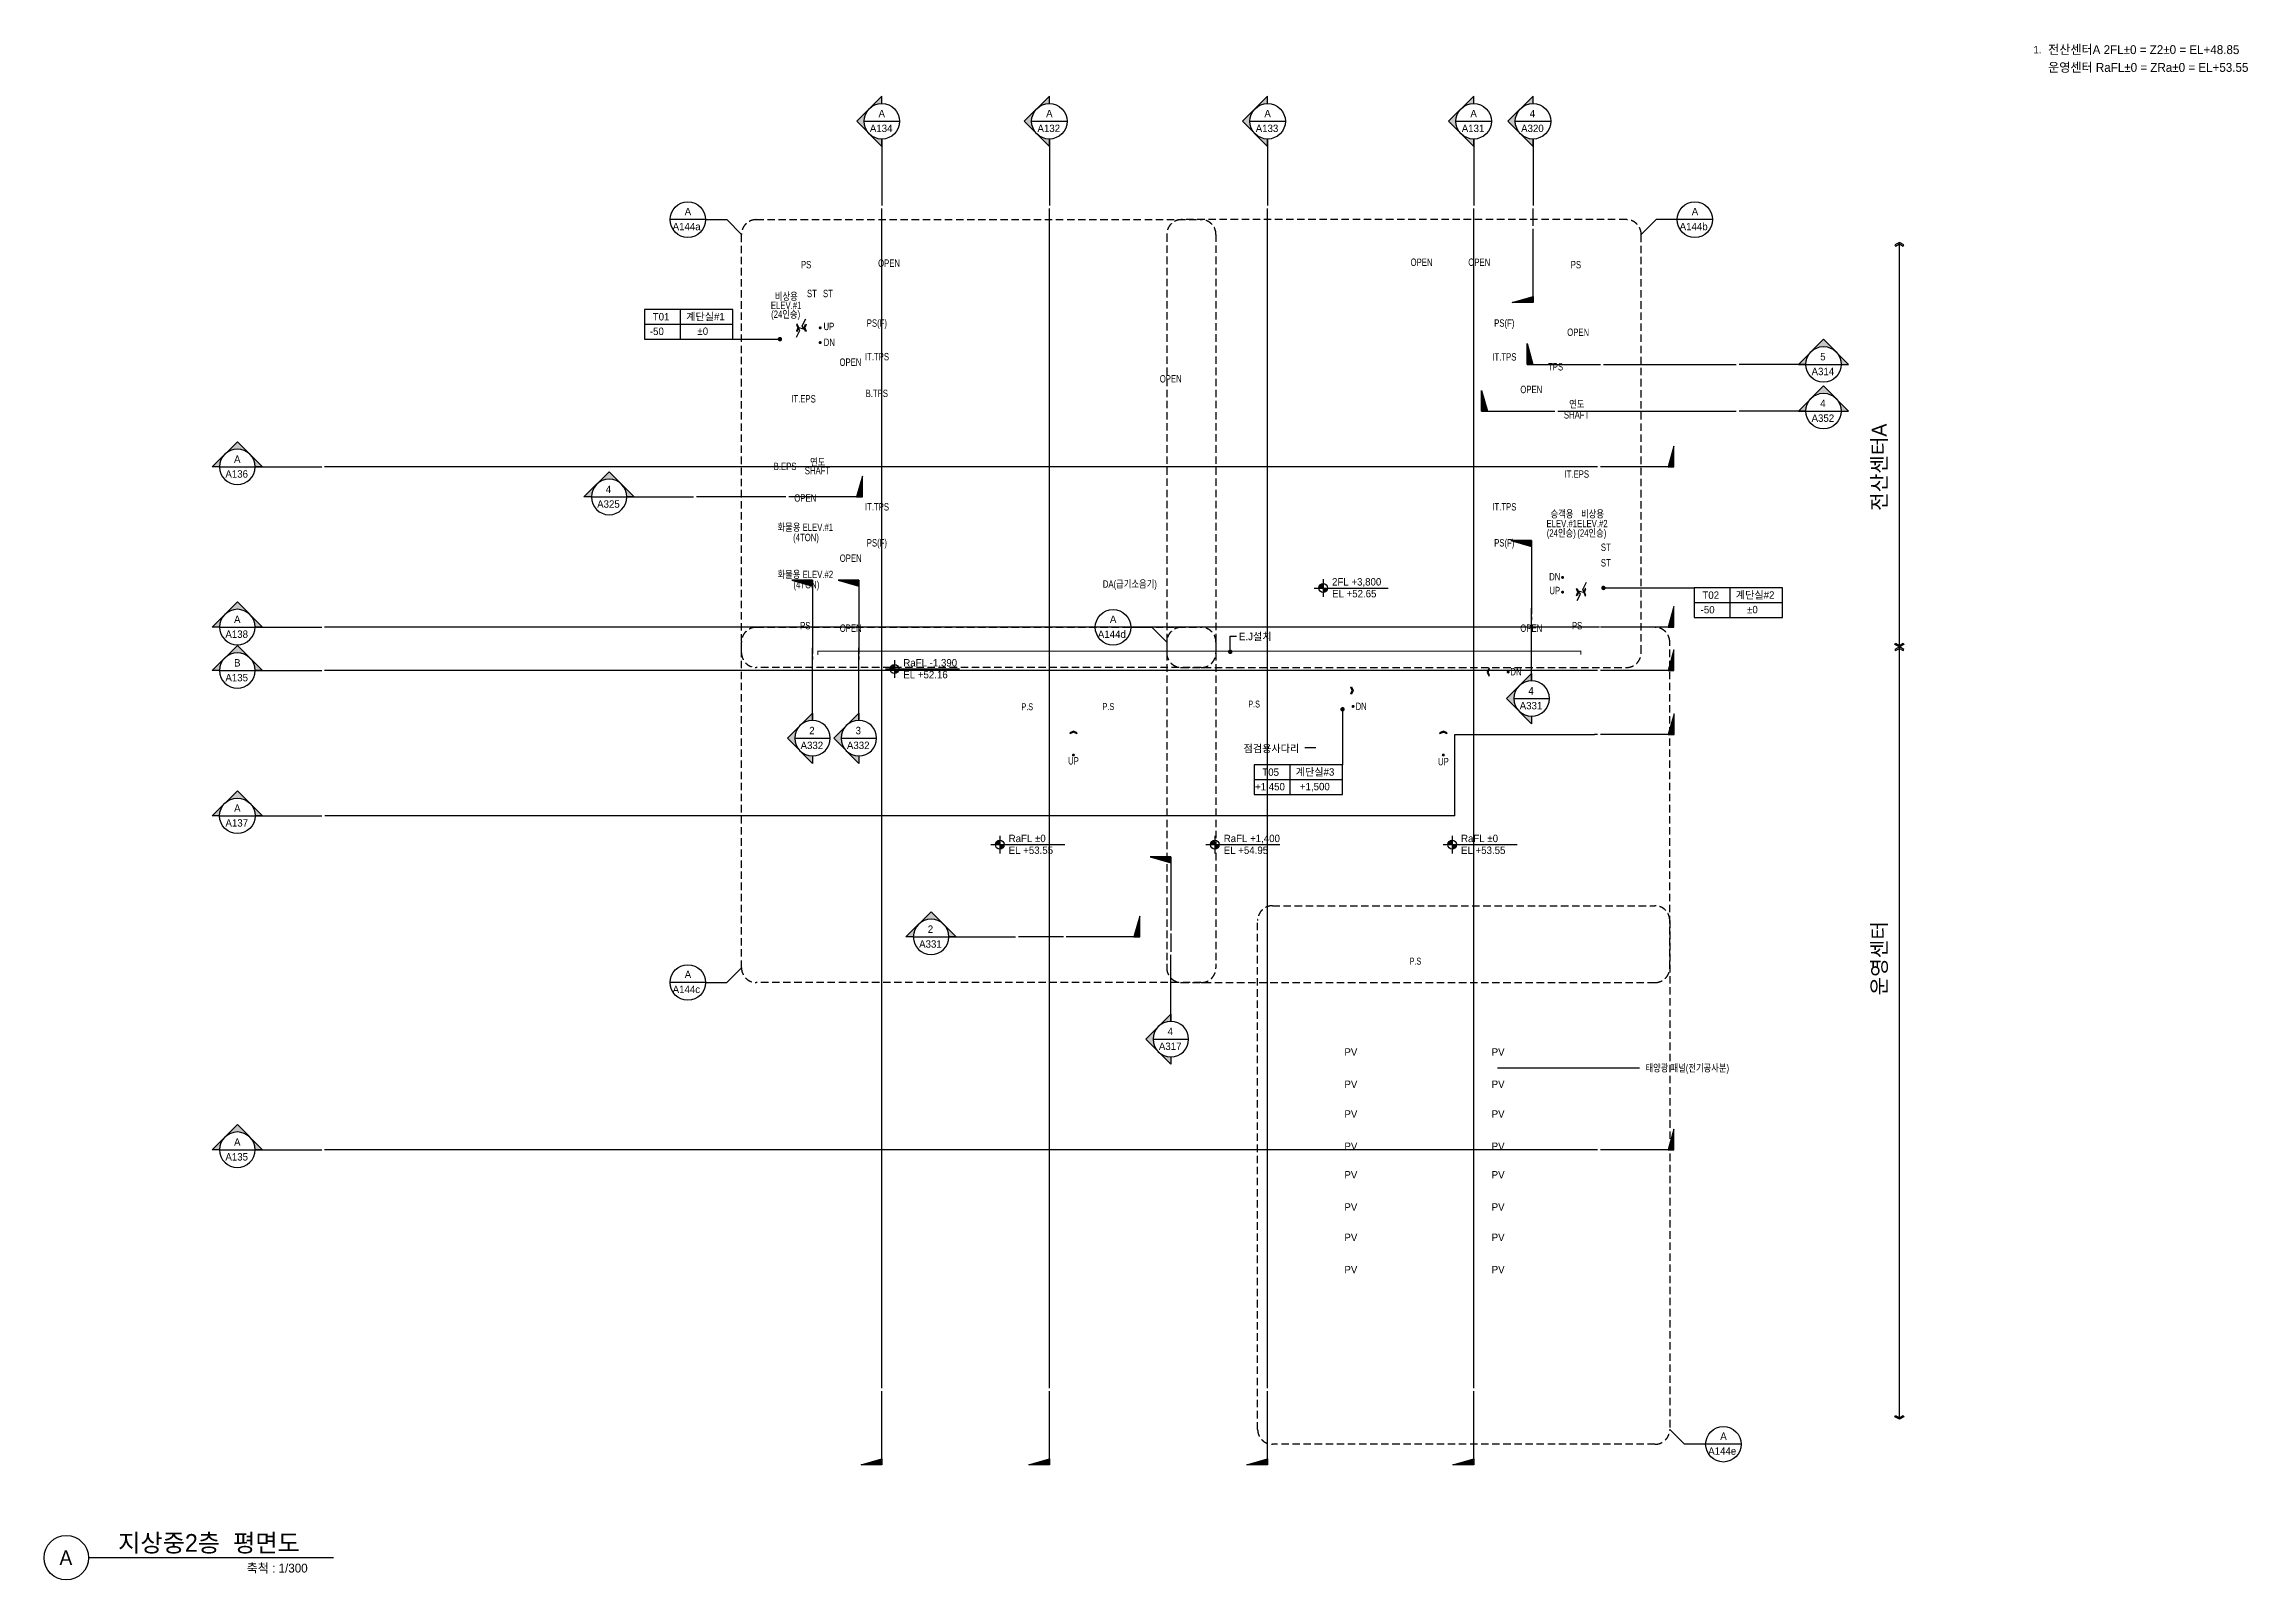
# Model space of a CAD drawing. Header units: millimetres. Extents: x 18458 to 242505, y -521583 to 1237915.
# Drawn here: x 18458 to 241865, y 13017 to 168715 of the extents above; entities that cross this region are included whole.
import ezdxf

# ---------------------------------------------------------------- set-up
doc = ezdxf.new("R2010")
doc.units = ezdxf.units.MM
doc.header["$LTSCALE"] = 300
doc.header["$MEASUREMENT"] = 0
doc.linetypes.add('HID', pattern=[2.3, 1.5, -0.8])
doc.linetypes.add('HIDDEN', pattern=[0.375, 0.25, -0.125])
for name, color, linetype in [('$0$A-TEXT-NOTE', 7, 'Continuous'), ('A-DIM', 7, 'Continuous'), ('A-ELE-5', 5, 'Continuous'), ('A-ELE-9', 9, 'Continuous'), ('A-SYM', 7, 'Continuous'), ('A-SYM-1', 7, 'Continuous'), ('A-SYM-BUB', 3, 'Continuous'), ('A-SYM-LEAD', 4, 'Continuous'), ('A-SYM-LEVEL', 7, 'Continuous'), ('A-TEXT-NAME', 7, 'Continuous'), ('EJ', 251, 'Continuous'), ('S-TEXT-NOTE', 7, 'Continuous'), ('계단-라인', 7, 'Continuous'), ('실명', 7, 'Continuous'), ('실명-LEAD', 7, 'Continuous'), ('절단선', 7, 'Continuous')]:
    doc.layers.add(name, color=color, linetype=linetype)
doc.styles.add('$0$Gtx', font='Dotum.ttf')
doc.styles.add('Gtx', font='Dotum.ttf')

msp = doc.modelspace()

# ---------------------------------------------------------------- texts
at = {"layer": '$0$A-TEXT-NOTE', "style": '$0$Gtx'}
msp.add_text('1.', height=750, dxfattribs=at).set_placement((220120.8, 167766.8))
at = {"layer": 'A-SYM', "color": 2, "style": 'Gtx'}
msp.add_text('지상중2층  평면도', height=1800, dxfattribs=at).set_placement((25957.8, 15866.8))
at = {"layer": 'A-SYM', "color": 3, "style": 'Gtx'}
msp.add_text('A', height=1500, dxfattribs=at).set_placement((20012.7, 14517.9))
at = {"layer": 'A-SYM', "style": 'Gtx'}
msp.add_text('축척 : 1/300', height=900, dxfattribs=at).set_placement((38992.4, 13766.8))
at = {"layer": 'A-SYM-1', "color": 3, "style": 'Gtx'}
for s, p in [('4', (169064.7, 161297.9)), ('A320', (168188.1, 159794.8)), ('A', (83399.3, 151363.3)), ('A', (185484.4, 151363.3)), ('A144a', (82176.7, 149843.4)), ('A144b', (184261.8, 149843.4)), ('5', (198508.5, 136653.3)), ('A314', (197631.9, 135150.2)), ('4', (198508.5, 131920.9)), ('A352', (197631.9, 130417.8)), ('4', (75401.2, 123212.6, 0)), ('A325', (74524.5, 121709.5, 0)), ('A', (126505.3, 110035.1)), ('A144d', (125282.7, 108515.2)), ('4', (168922.2, 102775.1)), ('A331', (168045.5, 101272)), ('2', (96022.2, 98750.3)), ('3', (100720.7, 98750.3)), ('A332', (95145.5, 97247.2)), ('A332', (99844.1, 97247.2)), ('2', (108040.6, 78612.6)), ('A331', (107164, 77109.5)), ('A', (83399.3, 74026.8)), ('A144c', (82176.7, 72506.8)), ('A317', (131469, 66742)), ('4', (132345.6, 68245.1)), ('A', (188378, 27218.7)), ('A144e', (187155.4, 25698.8))]:
    msp.add_text(s, height=750, dxfattribs=at).set_placement(p)
at = {"layer": 'A-SYM-LEVEL', "style": 'Gtx'}
for s, p in [('2FL +3,800', (149022, 113826.1)), ('EL +52.65', (149022, 112626.1)), ('E.J설치', (139587.4, 108281.1)), ('RaFL -1,390', (105560.1, 105618)), ('EL +52.16', (105560.1, 104418)), ('점검용사다리', (140053.1, 96920.5)), ('RaFL %%P0', (116239.5, 87813.1)), ('EL +53.55', (116239.5, 86613.1)), ('RaFL +1,400', (138040.5, 87813.1)), ('EL +54.95', (138040.5, 86613.1)), ('RaFL %%P0', (162095.8, 87813.1)), ('EL +53.55', (162095.8, 86613.1)), ('PV', (150277, 66162.3)), ('PV', (165202.9, 66162.3)), ('PV', (150277, 62894.3)), ('PV', (165202.9, 62894.3)), ('PV', (150277, 59877.8)), ('PV', (165202.9, 59877.8)), ('PV', (150277, 56609.8)), ('PV', (165202.9, 56609.8)), ('PV', (150277, 53712.3)), ('PV', (165202.9, 53712.3)), ('PV', (150277, 50444.3)), ('PV', (165202.9, 50444.3)), ('PV', (150277, 47369.7)), ('PV', (165202.9, 47369.7)), ('PV', (150277, 44101.7)), ('PV', (165202.9, 44101.7))]:
    msp.add_text(s, height=750, dxfattribs=at).set_placement(p)
at = {"layer": 'A-SYM-LEVEL', "style": 'Gtx', "width": 0.8}
for p in [(117533.3, 101186.3), (125758.3, 101211.3), (140533.3, 101461.3), (156883.3, 75394.3, 0)]:
    msp.add_text('P.S', height=700, dxfattribs=at).set_placement(p)
at = {"layer": 'A-TEXT-NAME', "linetype": 'Continuous', "style": 'Gtx', "width": 0.8}
for s, p in [('PS', (95183.9, 145980)), ('OPEN', (103003.5, 146131)), ('OPEN', (156980.8, 146227.5)), ('OPEN', (162832.5, 146227.5)), ('PS', (173219.5, 145980)), ('PS(F)', (101857, 140056)), ('PS(F)', (165457, 140056)), ('OPEN', (172857.5, 139127.5)), ('OPEN', (99090.8, 136094.5)), ('IT.TPS', (101669.7, 136657.1)), ('IT.TPS', (165269.7, 136630)), ('TPS', (170919.9, 135628.1)), ('OPEN', (131557.8, 134408.3)), ('OPEN', (168107.5, 133327.5)), ('IT.EPS', (94200.6, 132380)), ('B.TPS', (101736.9, 132932.1)), ('B.EPS', (92417.8, 125530)), ('IT.EPS', (172585.9, 124750.3)), ('OPEN', (94512.8, 122321.3)), ('IT.TPS', (101669.7, 121432.1)), ('IT.TPS', (165269.7, 121432.1)), ('PS(F)', (101857, 117781)), ('PS(F)', (165457, 117781)), ('OPEN', (99112.8, 116221.3)), ('PS', (95099.9, 109379.6)), ('OPEN', (99114.7, 109127.5)), ('OPEN', (168107.5, 109127.5)), ('PS', (173339.2, 109379.6)), ('DN', (167096.9, 104713.4, 0)), ('UP', (122259.3, 95678.4)), ('UP', (159759.3, 95600.4))]:
    msp.add_text(s, height=750, dxfattribs=at).set_placement(p)
at = {"layer": 'A-TEXT-NAME', "style": 'Gtx', "width": 0.8}
for s, p in [('비상용', (92542.9, 142766.1)), ('ST', (95794.3, 143055)), ('ST', (97419.3, 143055)), ('ELEV.#1', (92133, 141857.5)), ('(24인승)', (92161.1, 140954.6)), ('UP', (97471.5, 139716.9)), ('DN', (97492.2, 138109.5)), ('연도', (173057.6, 131844.4)), ('SHAFT', (172522.8, 130755.1)), ('SHAFT', (95572.5, 125100.5)), ('연도', (96107.2, 125960.5)), ('승객용', (171170, 120708)), ('비상용', (174268.5, 120708)), ('화물용 ELEV.#1', (92811.7, 119358.2)), ('(4TON)', (94389.2, 118321.6)), ('ELEV.#1', (170760.1, 119728)), ('(24인승)', (170788.2, 118775)), ('ELEV.#2', (173858.6, 119728)), ('(24인승)', (173886.7, 118775)), ('ST', (176269.3, 117330)), ('ST', (176269.3, 115755)), ('화물용 ELEV.#2', (92811.7, 114576.2)), ('(4TON)', (94429.9, 113539.6)), ('DA(급기소음기)', (125785.3, 113606.3)), ('DN', (171032, 114342.6)), ('UP', (171054.8, 112942.7)), ('DN', (151406.8, 101204.3)), ('태양광 패널(전기공사분)', (180798.5, 64541.5))]:
    msp.add_text(s, height=750, dxfattribs=at).set_placement(p)
at = {"layer": 'S-TEXT-NOTE', "color": 4, "style": 'Gtx'}
for s, p in [('    전산센터A 2FL%%P0 = Z2%%P0 = EL+48.85', (220299.2, 167700)), ('    운영센터 RaFL%%P0 = ZRa%%P0 = EL+53.55', (220299.2, 165900))]:
    msp.add_text(s, height=900, dxfattribs=at).set_placement(p)
at = {"layer": '실명', "color": 3, "style": 'Gtx'}
for s, p in [('T01', (80160.4, 140697.7)), ('계단실#1', (83546.2, 140712.9)), ('-50', (79866, 139221.8)), ('%%P0', (84689.3, 139233.9)), ('-50', (186385.6, 111000.4)), ('T02', (186566.3, 112476.2)), ('계단실#2', (189952, 112491.4)), ('%%P0', (191095.2, 111012.4)), ('T05', (141953.7, 94533.8)), ('계단실#3', (145339.4, 94549)), ('+1,500', (145763.8, 93070)), ('+1,450', (141213.6, 93058))]:
    msp.add_text(s, height=750, dxfattribs=at).set_placement(p)

# ---------------------------------------------------------------- blocks, each defined once
blk = doc.blocks.new('A$Cf64e6b61')
at = {"layer": 'A-SYM'}
for p, q in [((87654, 73578), (89154, 75078)), ((85516, 73578), (81916, 73578)), ((85516, 73578), (87654, 73578))]:
    blk.add_line(p, q, dxfattribs=at)
at = {"layer": 'A-SYM', "color": 7, "linetype": 'HIDDEN', "ltscale": 10, "elevation": 0}
blk.add_lwpolyline([(90654, 109587), (135757, 109587, -0.4142136), (137257, 108087), (137257, 75078, -0.4142136), (135757, 73578), (90654, 73578, -0.4142136), (89154, 75078), (89154, 108087, -0.4142136)], format="xyb", close=True, dxfattribs=at)
at = {"layer": 'A-SYM'}
blk.add_circle((83716, 73578), 1800, dxfattribs=at)
blk = doc.blocks.new('A$C62d2cd98')
at = {"layer": 'A-SYM'}
for p, q in [((128622, 109587), (125022, 109587)), ((128622, 109587), (130760, 109587)), ((130760, 109587), (132260, 108087))]:
    blk.add_line(p, q, dxfattribs=at)
at = {"layer": 'A-SYM', "color": 7, "linetype": 'HIDDEN', "ltscale": 10, "elevation": 0}
blk.add_lwpolyline([(181757, 109587), (133760, 109587, 0.4142136), (132260, 108087), (132260, 75078, 0.4142136), (133760, 73578), (181757, 73578, 0.4142136), (183257, 75078), (183257, 108087, 0.4142136)], format="xyb", close=True, dxfattribs=at)
at = {"layer": 'A-SYM'}
blk.add_circle((126822, 109587), 1800, dxfattribs=at)
blk = doc.blocks.new('A$Ccd9b6e35')
at = {"layer": 'A-SYM'}
for p, q in [((-67543, 26770), (-69043, 28270)), ((-65406, 26770), (-67543, 26770)), ((-61806, 26770), (-65406, 26770))]:
    blk.add_line(p, q, dxfattribs=at)
at = {"layer": 'A-SYM', "color": 7, "linetype": 'HIDDEN', "ltscale": 10, "elevation": 0}
blk.add_lwpolyline([(-109322, 81360), (-70543, 81360, -0.4142136), (-69043, 79860), (-69043, 28270, -0.4142136), (-70543, 26770), (-109322, 26770, -0.4142136), (-110822, 28270), (-110822, 79860, -0.4142136)], format="xyb", close=True, dxfattribs=at)
at = {"layer": 'A-SYM'}
blk.add_circle((-63606, 26770), 1800, dxfattribs=at)
blk = doc.blocks.new('ARROWX')
blk.add_lwpolyline([(-0.2, -0.5), (-0.29, -0.46), (-0.11, 0), (-0.29, 0.46), (-0.2, 0.5), (0, 0)], close=True)
for points in [[(-0.2, 0.5), (-0.29, 0.46), (0, 0), (-0.11, 0)], [(0, 0), (-0.11, 0), (-0.2, -0.5), (-0.29, -0.46)]]:
    blk.add_solid(points)
blk = doc.blocks.new('*U51')
at = {"layer": 'A-SYM'}
h = blk.add_hatch(color=256, dxfattribs=at)
h.paths.add_polyline_path([(6216, 30838), (6428, 30626), (6428, 30750, -0.198912)])
h.paths.add_polyline_path([(6004, 31050), (6216, 30838, -0.414214), (6216, 31263)])
h.paths.add_polyline_path([(6216, 31263, -0.198912), (6428, 31350), (6428, 31475)])
blk.add_hatch(color=256, dxfattribs=at).paths.add_polyline_path([(6078, 6778), (6428, 6878), (6428, 6778)])
at = {"layer": 'A-ELE-9'}
blk.add_line((6428, 8119), (6428, 29525), dxfattribs=at)
at = {"layer": 'A-SYM'}
for p, q in [((6428, 30750), (6428, 29625)), ((6428, 29525), (6428, 29575)), ((6428, 8069), (6428, 8119)), ((6428, 6778), (6428, 8019))]:
    blk.add_line(p, q, dxfattribs=at)
blk.add_lwpolyline([(6428, 31350), (6428, 31475), (6004, 31050), (6428, 30626), (6428, 30750)], dxfattribs=at)
blk.add_lwpolyline([(6078, 6778), (6428, 6878), (6428, 6778)], close=True, dxfattribs=at)
blk.add_circle((6428, 31050), 300, dxfattribs=at)
blk = doc.blocks.new('*U124')
at = {"layer": 'A-SYM'}
h = blk.add_hatch(color=256, dxfattribs=at)
h.paths.add_polyline_path([(6216, 30838), (6428, 30626), (6428, 30750, -0.198912)])
h.paths.add_polyline_path([(6004, 31050), (6216, 30838, -0.414214), (6216, 31263)])
h.paths.add_polyline_path([(6216, 31263, -0.198912), (6428, 31350), (6428, 31475)])
blk.add_hatch(color=256, dxfattribs=at).paths.add_polyline_path([(6078, 8352), (6428, 8452), (6428, 8352)])
at = {"layer": 'A-ELE-9'}
blk.add_line((6428, 9694), (6428, 29525), dxfattribs=at)
at = {"layer": 'A-SYM'}
for p, q in [((6428, 30750), (6428, 29625)), ((6428, 29525), (6428, 29575)), ((6428, 9644), (6428, 9694)), ((6428, 8352), (6428, 9594))]:
    blk.add_line(p, q, dxfattribs=at)
blk.add_lwpolyline([(6428, 31350), (6428, 31475), (6004, 31050), (6428, 30626), (6428, 30750)], dxfattribs=at)
blk.add_lwpolyline([(6078, 8352), (6428, 8452), (6428, 8352)], close=True, dxfattribs=at)
blk.add_circle((6428, 31050), 300, dxfattribs=at)
blk = doc.blocks.new('A$C69eff562')
at = {"layer": 'A-SYM'}
blk.add_hatch(color=256, dxfattribs=at).paths.add_polyline_path([(183690, -77385), (183090, -79485), (183690, -79485)])
h = blk.add_hatch(color=256, dxfattribs=at)
h.paths.add_polyline_path([(39326, -86449), (40599, -87721), (39853, -87721, 0.1989124)])
h.paths.add_polyline_path([(38053, -85176), (39326, -86449, 0.4142136), (36781, -86449)])
h.paths.add_polyline_path([(36781, -86449, 0.1989124), (36253, -87721), (35508, -87721)])
for p, q in [((183690, -79485), (176240, -79485)), ((39853, -87721), (46608, -87721))]:
    blk.add_line(p, q, dxfattribs=at)
blk.add_lwpolyline([(183690, -77385), (183090, -79485), (183690, -79485)], close=True, dxfattribs=at)
blk.add_lwpolyline([(36253, -87721), (35508, -87721), (38053, -85176), (40599, -87721), (39853, -87721)], dxfattribs=at)
blk.add_circle((38053, -87721), 1800, dxfattribs=at)
at = {"layer": 'A-SYM-1'}
for p, q in [((101579, -17310), (105179, -17310)), ((118568, -17310), (122168, -17310)), ((140691, -17310), (144291, -17310)), ((161578, -17310), (165178, -17310)), ((36247, -52345), (39847, -52345)), ((36247, -68585), (39847, -68585)), ((36247, -72995), (39847, -72995)), ((175940, -79485), (175640, -79485)), ((36253, -87721), (39853, -87721)), ((47208, -87721), (46908, -87721)), ((36247, -121572), (39847, -121572))]:
    blk.add_line(p, q, dxfattribs=at)
at = {"layer": 'A-SYM-1', "color": 9}
for p, q in [((161484, -79485), (175640, -79485)), ((161484, -87721), (161484, -79485)), ((161484, -87721), (47208, -87721))]:
    blk.add_line(p, q, dxfattribs=at)
at = {"layer": 'A-SYM-1', "xscale": 6, "yscale": 6, "zscale": 6}
for p in [(64812, -203612), (81800, -203612), (103924, -203612), (124811, -203612)]:
    blk.add_blockref('*U124', p, dxfattribs=at)
at = {"layer": 'A-SYM-1', "xscale": -6.00000000000005, "yscale": 6.00000000000005, "zscale": 6, "rotation": 90}
for p in [(224350, -13778), (224350, -30018), (224350, -34428), (224350, -83005)]:
    blk.add_blockref('*U51', p, dxfattribs=at)
at = {"layer": 'A-SYM-1', "color": 3, "style": 'Gtx'}
for s, p in [('A134', (102171, -18405)), ('A', (103048, -16902)), ('A132', (119160, -18405)), ('A', (120036, -16902)), ('A133', (141283, -18405)), ('A', (142160, -16902)), ('A131', (162170, -18405)), ('A', (163047, -16902)), ('A', (37716, -51937)), ('A136', (36839, -53440)), ('A138', (36839, -69680)), ('A', (37716, -68177)), ('A135', (36839, -74090)), ('B', (37716, -72587)), ('A', (37722, -87314)), ('A137', (36845, -88817)), ('A', (37716, -121165)), ('A135', (36839, -122668))]:
    blk.add_text(s, height=750, dxfattribs=at).set_placement(p)
blk = doc.blocks.new('실면박스')
at = {"layer": '실명-LEAD'}
blk.add_line((3571, 0), (-2400, 0), dxfattribs=at)
blk.add_lwpolyline([(3571, 1000), (-2400, 1000), (-2400, -1000), (3571, -1000)], close=True, dxfattribs=at)
blk.add_lwpolyline([(0, 1000), (0, -1000)], dxfattribs=at)
blk = doc.blocks.new('A$Ce9732c4b')
at = {"layer": 'A-SYM'}
for p, q in [((85516, -27285), (81916, -27285)), ((85516, -27285), (87654, -27285)), ((87654, -27285), (89154, -28785))]:
    blk.add_line(p, q, dxfattribs=at)
at = {"layer": 'A-SYM', "color": 7, "linetype": 'HIDDEN', "ltscale": 10, "elevation": 0}
blk.add_lwpolyline([(90654, -27285), (135757, -27285, -0.4142136), (137257, -28785), (137257, -71185, -0.4142136), (135757, -72685), (90654, -72685, -0.4142136), (89154, -71185), (89154, -28785, -0.4142136)], format="xyb", close=True, dxfattribs=at)
at = {"layer": 'A-SYM'}
blk.add_circle((83716, -27285), 1800, dxfattribs=at)
blk = doc.blocks.new('A$C2a23c31d')
at = {"layer": 'A-SYM'}
for p, q in [((-70437, -27285), (-71937, -28785)), ((-68299, -27285), (-70437, -27285)), ((-64699, -27285), (-68299, -27285))]:
    blk.add_line(p, q, dxfattribs=at)
at = {"layer": 'A-SYM', "color": 7, "linetype": 'HIDDEN', "ltscale": 10, "elevation": 0}
blk.add_lwpolyline([(-73437, -27285), (-118540, -27285, 0.4142136), (-120040, -28785), (-120040, -71185, 0.4142136), (-118540, -72685), (-73437, -72685, 0.4142136), (-71937, -71185), (-71937, -28785, 0.4142136)], format="xyb", close=True, dxfattribs=at)
at = {"layer": 'A-SYM'}
blk.add_circle((-66499, -27285), 1800, dxfattribs=at)
blk = doc.blocks.new('*U53')
at = {"layer": 'A-SYM'}
h = blk.add_hatch(color=256, dxfattribs=at)
h.paths.add_polyline_path([(6216, 30838), (6428, 30626), (6428, 30750, -0.198912)])
h.paths.add_polyline_path([(6004, 31050), (6216, 30838, -0.414214), (6216, 31263)])
h.paths.add_polyline_path([(6216, 31263, -0.198912), (6428, 31350), (6428, 31475)])
blk.add_hatch(color=256, dxfattribs=at).paths.add_polyline_path([(6078, 26042), (6428, 26142), (6428, 26042)])
at = {"layer": 'A-ELE-9'}
blk.add_line((6428, 27383), (6428, 29525), dxfattribs=at)
at = {"layer": 'A-SYM'}
for p, q in [((6428, 30750), (6428, 29625)), ((6428, 29525), (6428, 29575)), ((6428, 27333), (6428, 27383)), ((6428, 26042), (6428, 27283))]:
    blk.add_line(p, q, dxfattribs=at)
blk.add_lwpolyline([(6428, 31350), (6428, 31475), (6004, 31050), (6428, 30626), (6428, 30750)], dxfattribs=at)
blk.add_lwpolyline([(6078, 26042), (6428, 26142), (6428, 26042)], close=True, dxfattribs=at)
blk.add_circle((6428, 31050), 300, dxfattribs=at)
blk = doc.blocks.new('*U54')
at = {"layer": 'A-SYM'}
h = blk.add_hatch(color=256, dxfattribs=at)
h.paths.add_polyline_path([(6216, 30838), (6428, 30626), (6428, 30750, -0.198912)])
h.paths.add_polyline_path([(6004, 31050), (6216, 30838, -0.414214), (6216, 31263)])
h.paths.add_polyline_path([(6216, 31263, -0.198912), (6428, 31350), (6428, 31475)])
blk.add_hatch(color=256, dxfattribs=at).paths.add_polyline_path([(6078, 27971), (6428, 28071), (6428, 27971)])
at = {"layer": 'A-ELE-9'}
blk.add_line((6428, 29313), (6428, 29525), dxfattribs=at)
at = {"layer": 'A-SYM'}
for p, q in [((6428, 30750), (6428, 29625)), ((6428, 29525), (6428, 29575)), ((6428, 29263), (6428, 29313)), ((6428, 27971), (6428, 29213))]:
    blk.add_line(p, q, dxfattribs=at)
blk.add_lwpolyline([(6428, 31350), (6428, 31475), (6004, 31050), (6428, 30626), (6428, 30750)], dxfattribs=at)
blk.add_lwpolyline([(6078, 27971), (6428, 28071), (6428, 27971)], close=True, dxfattribs=at)
blk.add_circle((6428, 31050), 300, dxfattribs=at)
blk = doc.blocks.new('*U125')
at = {"layer": 'A-SYM'}
h = blk.add_hatch(color=256, dxfattribs=at)
h.paths.add_polyline_path([(6216, 30838), (6428, 30626), (6428, 30750, -0.198912)])
h.paths.add_polyline_path([(6004, 31050), (6216, 30838, -0.414214), (6216, 31263)])
h.paths.add_polyline_path([(6216, 31263, -0.198912), (6428, 31350), (6428, 31475)])
blk.add_hatch(color=256, dxfattribs=at).paths.add_polyline_path([(6078, 27989), (6428, 28089), (6428, 27989)])
at = {"layer": 'A-ELE-9'}
blk.add_line((6428, 29331), (6428, 29525), dxfattribs=at)
at = {"layer": 'A-SYM'}
for p, q in [((6428, 30750), (6428, 29625)), ((6428, 29525), (6428, 29575)), ((6428, 29281), (6428, 29331)), ((6428, 27989), (6428, 29231))]:
    blk.add_line(p, q, dxfattribs=at)
blk.add_lwpolyline([(6428, 31350), (6428, 31475), (6004, 31050), (6428, 30626), (6428, 30750)], dxfattribs=at)
blk.add_lwpolyline([(6078, 27989), (6428, 28089), (6428, 27989)], close=True, dxfattribs=at)
blk.add_circle((6428, 31050), 300, dxfattribs=at)
blk = doc.blocks.new('*U56')
at = {"layer": 'A-SYM'}
h = blk.add_hatch(color=256, dxfattribs=at)
h.paths.add_polyline_path([(6216, 30838), (6428, 30626), (6428, 30750, -0.198912)])
h.paths.add_polyline_path([(6004, 31050), (6216, 30838, -0.414214), (6216, 31263)])
h.paths.add_polyline_path([(6216, 31263, -0.198912), (6428, 31350), (6428, 31475)])
blk.add_hatch(color=256, dxfattribs=at).paths.add_polyline_path([(6078, 26770), (6428, 26870), (6428, 26770)])
at = {"layer": 'A-ELE-9'}
blk.add_line((6428, 28112), (6428, 29525), dxfattribs=at)
at = {"layer": 'A-SYM'}
for p, q in [((6428, 30750), (6428, 29625)), ((6428, 29525), (6428, 29575)), ((6428, 28062), (6428, 28112)), ((6428, 26770), (6428, 28012))]:
    blk.add_line(p, q, dxfattribs=at)
blk.add_lwpolyline([(6428, 31350), (6428, 31475), (6004, 31050), (6428, 30626), (6428, 30750)], dxfattribs=at)
blk.add_lwpolyline([(6078, 26770), (6428, 26870), (6428, 26770)], close=True, dxfattribs=at)
blk.add_circle((6428, 31050), 300, dxfattribs=at)
blk = doc.blocks.new('*U57')
at = {"layer": 'A-SYM'}
h = blk.add_hatch(color=256, dxfattribs=at)
h.paths.add_polyline_path([(6216, 30838), (6428, 30626), (6428, 30750, -0.198912)])
h.paths.add_polyline_path([(6004, 31050), (6216, 30838, -0.414214), (6216, 31263)])
h.paths.add_polyline_path([(6216, 31263, -0.198912), (6428, 31350), (6428, 31475)])
blk.add_hatch(color=256, dxfattribs=at).paths.add_polyline_path([(6078, 27523), (6428, 27623), (6428, 27523)])
at = {"layer": 'A-ELE-9'}
blk.add_line((6428, 28865), (6428, 29525), dxfattribs=at)
at = {"layer": 'A-SYM'}
for p, q in [((6428, 30750), (6428, 29625)), ((6428, 29525), (6428, 29575)), ((6428, 28815), (6428, 28865)), ((6428, 27523), (6428, 28765))]:
    blk.add_line(p, q, dxfattribs=at)
blk.add_lwpolyline([(6428, 31350), (6428, 31475), (6004, 31050), (6428, 30626), (6428, 30750)], dxfattribs=at)
blk.add_lwpolyline([(6078, 27523), (6428, 27623), (6428, 27523)], close=True, dxfattribs=at)
blk.add_circle((6428, 31050), 300, dxfattribs=at)
blk = doc.blocks.new('*U58')
at = {"layer": 'A-SYM'}
h = blk.add_hatch(color=256, dxfattribs=at)
h.paths.add_polyline_path([(6216, 30838), (6428, 30626), (6428, 30750, -0.198912)])
h.paths.add_polyline_path([(6004, 31050), (6216, 30838, -0.414214), (6216, 31263)])
h.paths.add_polyline_path([(6216, 31263, -0.198912), (6428, 31350), (6428, 31475)])
blk.add_hatch(color=256, dxfattribs=at).paths.add_polyline_path([(6078, 28381), (6428, 28481), (6428, 28381)])
at = {"layer": 'A-ELE-9'}
blk.add_line((6428, 29722), (6428, 29525), dxfattribs=at)
at = {"layer": 'A-SYM'}
for p, q in [((6428, 30750), (6428, 29625)), ((6428, 29672), (6428, 29722)), ((6428, 28381), (6428, 29622)), ((6428, 29525), (6428, 29575))]:
    blk.add_line(p, q, dxfattribs=at)
blk.add_lwpolyline([(6428, 31350), (6428, 31475), (6004, 31050), (6428, 30626), (6428, 30750)], dxfattribs=at)
blk.add_lwpolyline([(6078, 28381), (6428, 28481), (6428, 28381)], close=True, dxfattribs=at)
blk.add_circle((6428, 31050), 300, dxfattribs=at)
blk = doc.blocks.new('*U59')
at = {"layer": 'A-SYM'}
h = blk.add_hatch(color=256, dxfattribs=at)
h.paths.add_polyline_path([(6216, 30838), (6428, 30626), (6428, 30750, -0.198912)])
h.paths.add_polyline_path([(6004, 31050), (6216, 30838, -0.414214), (6216, 31263)])
h.paths.add_polyline_path([(6216, 31263, -0.198912), (6428, 31350), (6428, 31475)])
blk.add_hatch(color=256, dxfattribs=at).paths.add_polyline_path([(6078, 25272), (6428, 25372), (6428, 25272)])
at = {"layer": 'A-ELE-9'}
blk.add_line((6428, 26614), (6428, 29525), dxfattribs=at)
at = {"layer": 'A-SYM'}
for p, q in [((6428, 30750), (6428, 29625)), ((6428, 29525), (6428, 29575)), ((6428, 26564), (6428, 26614)), ((6428, 25272), (6428, 26514))]:
    blk.add_line(p, q, dxfattribs=at)
blk.add_lwpolyline([(6428, 31350), (6428, 31475), (6004, 31050), (6428, 30626), (6428, 30750)], dxfattribs=at)
blk.add_lwpolyline([(6078, 25272), (6428, 25372), (6428, 25272)], close=True, dxfattribs=at)
blk.add_circle((6428, 31050), 300, dxfattribs=at)
blk = doc.blocks.new('A$Ca914e24e')
at = {"layer": 'A-DIM', "color": 1}
for p, q in [((-47352, -70595), (-47352, -29595)), ((-47352, -148895), (-47352, -70595))]:
    blk.add_line(p, q, dxfattribs=at)
at = {"layer": 'A-DIM', "color": 1, "elevation": 0}
for points in [[(-47740, -29964), (-47352, -29743), (-46965, -29964), (-46901, -29853), (-47352, -29595), (-47803, -29853)], [(-47740, -70226), (-47352, -70447), (-46965, -70226), (-46901, -70337), (-47352, -70595), (-47803, -70337)], [(-47740, -70964), (-47352, -70743), (-46965, -70964), (-46901, -70853), (-47352, -70595), (-47803, -70853)], [(-47740, -148526), (-47352, -148747), (-46965, -148526), (-46901, -148637), (-47352, -148895), (-47803, -148637)]]:
    blk.add_lwpolyline(points, close=True, dxfattribs=at)
at = {"layer": 'A-SYM-BUB', "style": 'Gtx'}
for s, p in [('전산센터A', (-48654, -56806)), ('운영센터', (-48654, -105925))]:
    blk.add_text(s, height=1500, rotation=90, dxfattribs=at).set_placement(p)

# ---------------------------------------------------------------- hatches: boundary and pattern name
at = {"layer": 'A-SYM-LEVEL'}
h = msp.add_hatch(color=256, dxfattribs=at)
h.paths.add_polyline_path([(148122, 114021.1, 0.41421356), (147672, 113571.1), (148122, 113571.1)])
h.paths.add_polyline_path([(148572, 113571.1), (148122, 113571.1), (148122, 113121.1, 0.41421356)])
h = msp.add_hatch(color=256, dxfattribs=at)
h.paths.add_polyline_path([(104660.1, 105813, 0.41421356), (104210.1, 105363), (104660.1, 105363)])
h.paths.add_polyline_path([(105110.1, 105363), (104660.1, 105363), (104660.1, 104913, 0.41421356)])
h = msp.add_hatch(color=256, dxfattribs=at)
h.paths.add_polyline_path([(115339.5, 88008.1, 0.41421356), (114889.5, 87558.1), (115339.5, 87558.1)])
h.paths.add_polyline_path([(115789.5, 87558.1), (115339.5, 87558.1), (115339.5, 87108.1, 0.41421356)])
h = msp.add_hatch(color=256, dxfattribs=at)
h.paths.add_polyline_path([(137140.5, 88008.1, 0.41421356), (136690.5, 87558.1), (137140.5, 87558.1)])
h.paths.add_polyline_path([(137590.5, 87558.1), (137140.5, 87558.1), (137140.5, 87108.1, 0.41421356)])
h = msp.add_hatch(color=256, dxfattribs=at)
h.paths.add_polyline_path([(161195.8, 88008.1, 0.41421356), (160745.8, 87558.1), (161195.8, 87558.1)])
h.paths.add_polyline_path([(161645.8, 87558.1), (161195.8, 87558.1), (161195.8, 87108.1, 0.41421356)])

# ---------------------------------------------------------------- linework, layer by layer
at = {"layer": 'A-SYM'}
msp.add_line((47793, 15266.8), (22957.8, 15266.8), dxfattribs=at)
msp.add_circle((20707.8, 15266.8), 2250, dxfattribs=at)
at = {"layer": 'A-SYM-1'}
for p, q in [((167596.1, 160890.3), (171196.1, 160890.3)), ((197040, 136245.7), (200640, 136245.7)), ((197040, 131513.3), (200640, 131513.3)), ((73932.6, 122805, 0), (77532.6, 122805, 0)), ((167453.6, 102367.5), (171053.6, 102367.5)), ((94553.6, 98342.7), (98153.6, 98342.7)), ((99252.1, 98342.7), (102852.1, 98342.7)), ((106572, 78205), (110172, 78205)), ((130877, 67837.5), (134477, 67837.5))]:
    msp.add_line(p, q, dxfattribs=at)
at = {"layer": 'A-SYM-LEAD'}
for p, q in [((88290.9, 138800.7), (93053.6, 138800.7)), ((176535.4, 113579.2), (185740.4, 113579.2)), ((138703.9, 107105), (138703.9, 108674.6)), ((138703.9, 108674.6), (139342.1, 108674.6)), ((150084.2, 101391.1), (150084.2, 95636.8)), ((147371.5, 97356.1), (146252.1, 97356.1)), ((165805, 64916.5), (180198.5, 64916.5))]:
    msp.add_line(p, q, dxfattribs=at)
at = {"layer": 'A-SYM-LEAD', "elevation": 0}
for points, const_width in [([(92940.8, 138800.7, 1), (93166.4, 138800.7, 1)], 224.4), ([(176422.6, 113579.2, 1), (176648.2, 113579.2, 1)], 224.4), ([(138591.1, 107105, 1), (138816.6, 107105, 1)], 224.5), ([(150197, 101278.3, -1), (149971.4, 101278.3, -1)], 224.4)]:
    msp.add_lwpolyline(points, format="xyb", close=True, dxfattribs=dict(at, const_width=const_width))
msp.add_lwpolyline([(148328.6, 99305, 0, 300, 0), (147931.9, 98497.2, 0, 0, 0), (147371.5, 97356.1, 0, 0, 0)], format="xyseb", dxfattribs=at)
at = {"layer": 'A-SYM-LEVEL'}
for p, q in [((148122, 114471.1), (148122, 112671.1)), ((147222, 113571.1), (149022, 113571.1)), ((147222, 113571.1), (154722, 113571.1)), ((103760.1, 105363), (105560.1, 105363)), ((103760.1, 105363), (111260.1, 105363)), ((104660.1, 106263), (104660.1, 104463)), ((114439.5, 87558.1), (116239.5, 87558.1)), ((114439.5, 87558.1), (121939.5, 87558.1)), ((115339.5, 88458.1), (115339.5, 86658.1)), ((136240.5, 87558.1), (138040.5, 87558.1)), ((136240.5, 87558.1), (143740.5, 87558.1)), ((137140.5, 88458.1), (137140.5, 86658.1)), ((160295.8, 87558.1), (162095.8, 87558.1)), ((160295.8, 87558.1), (167795.8, 87558.1)), ((161195.8, 88458.1), (161195.8, 86658.1))]:
    msp.add_line(p, q, dxfattribs=at)
for centre in [(148122, 113571.1), (104660.1, 105363), (115339.5, 87558.1), (137140.5, 87558.1), (161195.8, 87558.1)]:
    msp.add_circle(centre, 450, dxfattribs=at)
at = {"layer": 'EJ', "linetype": 'HID', "const_width": 100}
msp.add_lwpolyline([(96892.1, 106777.9), (96892.1, 107155), (174229.1, 107155), (174229.1, 106811.5)], dxfattribs=at)
at = {"layer": '계단-라인', "const_width": 150, "elevation": 0}
for points in [[(97206.8, 139948, 1), (97056.8, 139948, 1)], [(97206.8, 138458, 1), (97056.8, 138458, 1)], [(172466.8, 114648, 1), (172316.8, 114648, 1)], [(172466.8, 113158, 1), (172316.8, 113158, 1)], [(151153.6, 101497.5, 1), (151153.6, 101647.5, 1)], [(122799.6, 96716.9, -1), (122799.6, 96566.9, -1)], [(160299.6, 96716.9, -1), (160299.6, 96566.9, -1)]]:
    msp.add_lwpolyline(points, format="xyb", close=True, dxfattribs=at)
at = {"layer": '계단-라인', "const_width": 150}
msp.add_lwpolyline([(166878.7, 105130, -1), (166878.7, 104980, -1)], format="xyb", close=True, dxfattribs=at)
at = {"layer": '절단선', "elevation": 0}
for points in [[(94739.7, 139009.7), (95074.7, 139675.2), (94867.6, 140000.3), (95520.7, 139824.7), (95313.6, 140149.8), (95680.1, 140878)], [(173858.6, 112294.7), (174193.6, 112960.2), (173986.5, 113285.3), (174639.5, 113109.7), (174432.4, 113434.8), (174798.9, 114163)]]:
    msp.add_lwpolyline(points, dxfattribs=at)

# ---------------------------------------------------------------- block references
at = {"layer": 'A-DIM'}
msp.add_blockref('A$Ca914e24e', (253885.7, 178200), dxfattribs=at)
at = {"layer": 'A-ELE-5', "xscale": 1.5, "yscale": 1.5, "zscale": 1.5}
for p in [(82934.6, 140300.7), (189340.4, 112079.2), (144727.8, 94136.8)]:
    msp.add_blockref('실면박스', p, dxfattribs=at)
at = {"layer": 'A-SYM-1'}
for name, p in [('A$C69eff562', (0, 178200)), ('A$Ce9732c4b', (0, 178200)), ('A$C2a23c31d', (252300, 178200)), ('A$Cf64e6b61', (0, 0)), ('A$C62d2cd98', (0, 0)), ('A$Ccd9b6e35', (252300, 0)), ('A$Ccd9b6e35', (252300, 0))]:
    msp.add_blockref(name, p, dxfattribs=at)
at = {"layer": 'A-SYM-1', "xscale": 6, "yscale": 6, "zscale": 6}
msp.add_blockref('*U125', (130828.9, -25412.3), dxfattribs=at)
at = {"layer": 'A-SYM-1', "yscale": 6, "zscale": 6}
for name, p, xscale, rotation in [('*U53', (12537.3, 174812.9), 6, 270), ('*U59', (12537.3, 170080.6), 6, 270), ('*U56', (262035.2, 161372.3, 0), -6, 90), ('*U58', (130686.3, 288670.2), -6, 180), ('*U58', (57786.3, 284645.4), -6, 180), ('*U58', (62484.9, 284645.4), -6, 180), ('*U54', (94109.8, 254140.2), -6, 180), ('*U57', (294674.7, 116772.3), -6, 90)]:
    msp.add_blockref(name, p, dxfattribs=dict(at, xscale=xscale, rotation=rotation))
at = {"layer": '계단-라인', "yscale": 750, "zscale": 750}
for p, xscale, rotation in [((94963.6, 139950), -750, 180), ((95503.6, 139950), 750, 180), ((122803.6, 99047.4), -750, 270), ((160303.6, 99047.4), -750, 270)]:
    msp.add_blockref('ARROWX', p, dxfattribs=dict(at, xscale=xscale, rotation=rotation))
for p, xscale in [((174003.6, 113160), 750), ((174543.6, 113160), -750), ((164753.6, 105055), -750), ((151153.6, 103175, 0), 750)]:
    msp.add_blockref('ARROWX', p, dxfattribs=dict(at, xscale=xscale))

msp.set_redraw_order([(e.dxf.handle, doc.entitydb.next_handle()) for e in msp.query("TEXT MTEXT ATTDEF DIMENSION ARC_DIMENSION")])  # texts and dimensions are drawn at this point

doc.saveas('drawing.dxf')
